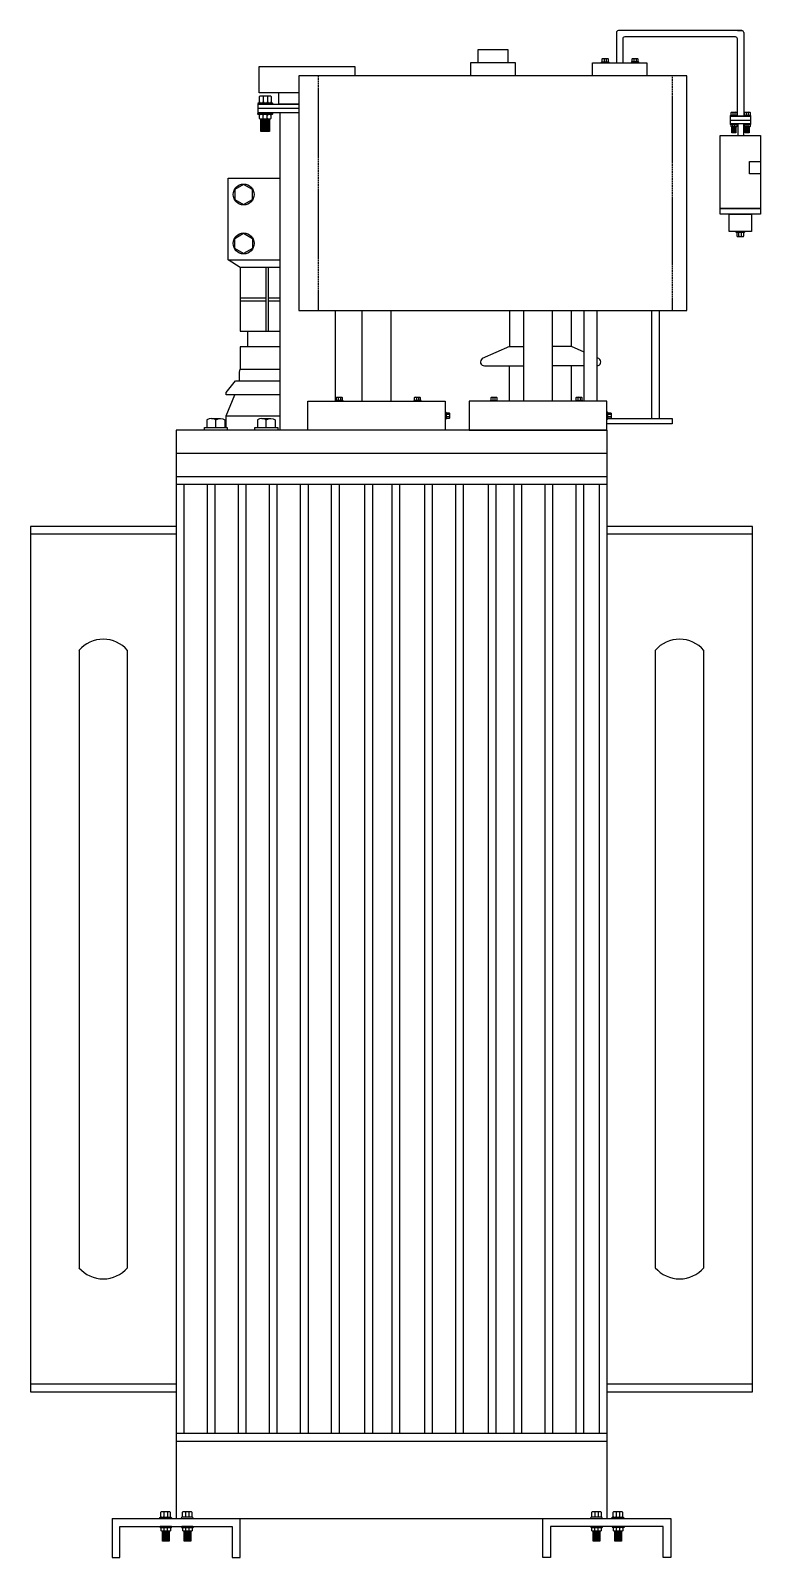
# Model space of a CAD drawing. Header units: millimetres. Extents: x 20927 to 53748, y 38421 to 54891.
# Drawn here: x 46231 to 47172, y 51488 to 53454 of the extents above; entities that cross this region are included whole.
import ezdxf

# ---------------------------------------------------------------- set-up
doc = ezdxf.new("R2010")
doc.units = ezdxf.units.MM
doc.linetypes.add('DASHEDX2', pattern=[1.5, 1, -0.5])
doc.layers.add('Btrans.', color=2, linetype='Continuous')
doc.layers.add('HIGHT', color=8, linetype='Continuous')

# ---------------------------------------------------------------- blocks, each defined once
blk = doc.blocks.new('A$C6F5A6055-flat-5')
at = {"layer": 'HIGHT'}
for p, q in [((0, 262.6), (0, 223.9)), ((161.5, 265.1), (2.5, 265.1)), ((153.3, 257), (10.6, 257)), ((155.8, 265.1), (161.5, 265.1)), ((164, 262.6), (164, 154.7)), ((8.1, 254.5), (8.1, 223.9)), ((155.8, 154.7), (155.8, 254.5)), ((147.6, 159.5), (148.1, 160)), ((147.6, 156.1), (147.6, 159.5)), ((148.1, 160), (149.9, 160)), ((149.5, 160), (149.9, 159.5)), ((149.9, 160), (152.7, 160)), ((150.4, 160), (149.9, 159.5)), ((149.9, 159.5), (149.9, 156.1)), ((152.2, 160), (152.7, 159.5)), ((152.7, 160), (154.6, 160)), ((153.2, 160), (152.7, 159.5)), ((152.7, 159.5), (152.7, 156.1)), ((154.6, 160), (155.1, 159.5)), ((155.1, 159.5), (155.1, 156.1)), ((164.8, 159.5), (165.3, 160)), ((164.8, 156.1), (164.8, 159.5)), ((165.3, 160), (167.1, 160)), ((166.7, 160), (167.1, 159.5)), ((167.6, 160), (167.1, 159.5)), ((167.1, 160), (169.9, 160)), ((167.1, 159.5), (167.1, 156.1)), ((169.4, 160), (169.9, 159.5)), ((170.4, 160), (169.9, 159.5)), ((169.9, 160), (171.8, 160)), ((169.9, 159.5), (169.9, 156.1)), ((171.8, 160), (172.3, 159.5)), ((172.3, 159.5), (172.3, 156.1)), ((147, 149.9), (172.7, 149.9)), ((147.1, 155.6), (155.5, 155.6)), ((155.5, 154.7), (147.1, 154.7)), ((147.1, 145.2), (155.5, 145.2)), ((155.5, 144.2), (147.1, 144.2)), ((147.2, 144.2), (155.1, 144.2)), ((155.5, 155.6), (147.5, 155.6)), ((148.1, 155.6), (147.6, 156.1)), ((147.6, 143.8), (148.1, 144.2)), ((147.6, 141.7), (147.6, 143.8)), ((148.1, 141.3), (147.6, 141.7)), ((148.1, 155.6), (154.6, 155.6)), ((154.6, 144.2), (148.1, 144.2)), ((149.9, 141.3), (148.1, 141.3)), ((148.6, 133.4), (148.6, 141.3)), ((154, 140.9), (148.6, 140.9)), ((154, 140.1), (148.6, 140.1)), ((154, 140.1), (148.6, 140.1)), ((154, 139.2), (148.6, 139.2)), ((154, 139.2), (148.6, 139.2)), ((154, 138.4), (148.6, 138.4)), ((154, 138.4), (148.6, 138.4)), ((149, 154.7), (153.7, 154.7)), ((153.7, 145.2), (149, 145.2)), ((149.9, 156.1), (149.5, 155.6)), ((149.9, 143.8), (149.5, 144.2)), ((149.5, 141.3), (149.9, 141.7)), ((149.9, 156.1), (150.4, 155.6)), ((149.9, 143.8), (150.4, 144.2)), ((149.9, 141.7), (149.9, 143.8)), ((150.4, 141.3), (149.9, 141.7)), ((152.7, 141.3), (149.9, 141.3)), ((152.7, 156.1), (152.2, 155.6)), ((152.7, 143.8), (152.2, 144.2)), ((152.2, 141.3), (152.7, 141.7)), ((152.7, 156.1), (153.2, 155.6)), ((152.7, 143.8), (153.2, 144.2)), ((152.7, 141.7), (152.7, 143.8)), ((153.2, 141.3), (152.7, 141.7)), ((154.6, 141.3), (152.7, 141.3)), ((154, 141.3), (154, 133.4)), ((155.1, 156.1), (154.6, 155.6)), ((154.6, 144.2), (155.1, 143.8)), ((155.1, 141.7), (154.6, 141.3)), ((155.1, 143.8), (155.1, 141.7)), ((164, 154.7), (155.8, 154.7)), ((156.3, 145.2), (156.3, 130.1)), ((163.5, 145.2), (163.5, 130.1)), ((164.3, 155.6), (172.7, 155.6)), ((172.7, 154.7), (164.3, 154.7)), ((164.3, 145.2), (172.7, 145.2)), ((172.7, 144.2), (164.3, 144.2)), ((164.4, 144.2), (172.3, 144.2)), ((172.7, 155.6), (164.7, 155.6)), ((165.3, 155.6), (164.8, 156.1)), ((164.8, 143.8), (165.3, 144.2)), ((164.8, 141.7), (164.8, 143.8)), ((165.3, 141.3), (164.8, 141.7)), ((165.3, 155.6), (171.8, 155.6)), ((171.8, 144.2), (165.3, 144.2)), ((167.1, 141.3), (165.3, 141.3)), ((165.8, 133.4), (165.8, 141.3)), ((171.2, 140.9), (165.8, 140.9)), ((171.2, 140.1), (165.8, 140.1)), ((171.2, 140.1), (165.8, 140.1)), ((171.2, 139.2), (165.8, 139.2)), ((171.2, 139.2), (165.8, 139.2)), ((171.2, 138.4), (165.8, 138.4)), ((171.2, 138.4), (165.8, 138.4)), ((166.2, 154.7), (170.9, 154.7)), ((170.9, 145.2), (166.2, 145.2)), ((167.1, 156.1), (166.7, 155.6)), ((167.1, 143.8), (166.7, 144.2)), ((166.7, 141.3), (167.1, 141.7)), ((167.1, 156.1), (167.6, 155.6)), ((167.1, 143.8), (167.6, 144.2)), ((167.1, 141.7), (167.1, 143.8)), ((167.6, 141.3), (167.1, 141.7)), ((169.9, 141.3), (167.1, 141.3)), ((169.9, 156.1), (169.4, 155.6)), ((169.9, 143.8), (169.4, 144.2)), ((169.4, 141.3), (169.9, 141.7)), ((169.9, 156.1), (170.4, 155.6)), ((169.9, 143.8), (170.4, 144.2)), ((169.9, 141.7), (169.9, 143.8)), ((170.4, 141.3), (169.9, 141.7)), ((171.8, 141.3), (169.9, 141.3)), ((171.2, 141.3), (171.2, 133.4)), ((172.3, 156.1), (171.8, 155.6)), ((171.8, 144.2), (172.3, 143.8)), ((172.3, 141.7), (171.8, 141.3)), ((172.3, 143.8), (172.3, 141.7)), ((154, 137.6), (148.6, 137.6)), ((154, 137.6), (148.6, 137.6)), ((154, 136.7), (148.6, 136.7)), ((154, 136.7), (148.6, 136.7)), ((154, 135.9), (148.6, 135.9)), ((154, 135.9), (148.6, 135.9)), ((154, 135.1), (148.6, 135.1)), ((154, 135.1), (148.6, 135.1)), ((154, 134.2), (148.6, 134.2)), ((154, 134.2), (148.6, 134.2)), ((154, 133.4), (148.6, 133.4)), ((171.2, 137.6), (165.8, 137.6)), ((171.2, 137.6), (165.8, 137.6)), ((171.2, 136.7), (165.8, 136.7)), ((171.2, 136.7), (165.8, 136.7)), ((171.2, 135.9), (165.8, 135.9)), ((171.2, 135.9), (165.8, 135.9)), ((171.2, 135.1), (165.8, 135.1)), ((171.2, 135.1), (165.8, 135.1)), ((171.2, 134.2), (165.8, 134.2)), ((171.2, 134.2), (165.8, 134.2)), ((171.2, 133.4), (165.8, 133.4)), ((164.6, 6.4), (154.5, 6.4)), ((154.5, 5.3), (164.6, 5.3)), ((164.6, 5.3), (155, 5.3)), ((155.7, 5.3), (155.1, 4.7)), ((155.1, 4.7), (155.1, 0.6)), ((155.1, 0.6), (155.7, 0)), ((155.7, 5.3), (163.5, 5.3)), ((156.8, 6.4), (162.4, 6.4)), ((157.9, 4.7), (157.4, 5.3)), ((157.4, 0), (157.9, 0.6)), ((157.9, 4.7), (158.5, 5.3)), ((157.9, 0.6), (157.9, 4.7)), ((158.5, 0), (157.9, 0.6)), ((161.2, 4.7), (160.7, 5.3)), ((160.7, 0), (161.2, 0.6)), ((161.2, 4.7), (161.8, 5.3)), ((161.2, 0.6), (161.2, 4.7)), ((161.8, 0), (161.2, 0.6)), ((164, 4.7), (163.5, 5.3)), ((163.5, 0), (164, 0.6)), ((164, 0.6), (164, 4.7)), ((155.7, 0), (157.9, 0)), ((157.9, 0), (161.2, 0)), ((161.2, 0), (163.5, 0))]:
    blk.add_line(p, q, dxfattribs=at)
for points in [[(147, 154.7), (172.7, 154.7), (172.7, 145.2), (147, 145.2)], [(133.6, 130.1), (185.6, 130.1), (185.6, 36), (133.6, 36)], [(133.6, 36), (185.6, 36), (185.6, 36), (133.6, 36)], [(133.6, 36), (185.6, 36), (185.6, 28.8), (133.6, 28.8)], [(145.2, 28.8), (173.9, 28.8), (173.9, 6.4), (145.2, 6.4)]]:
    blk.add_lwpolyline(points, close=True, dxfattribs=at)
blk.add_lwpolyline([(185.6, 80.5), (171.3, 80.5), (171.3, 96.7), (185.6, 96.7)], dxfattribs=at)
for centre, radius, start, end in [((2.5, 262.6), 2.5, 90, 180), ((10.6, 254.5), 2.5, 90, 180), ((153.3, 254.5), 2.5, 0, 90), ((161.5, 262.6), 2.5, 0, 90), ((147, 155.2), 0.473, 82.7348, 277.2652), ((147, 144.7), 0.473, 82.7348, 277.2652), ((155.6, 155.2), 0.473, 262.7348, 97.2652), ((155.6, 144.7), 0.473, 262.7348, 97.2652), ((164.2, 155.2), 0.473, 82.7348, 277.2652), ((164.2, 144.7), 0.473, 82.7348, 277.2652), ((172.8, 155.2), 0.473, 262.7348, 97.2652), ((172.8, 144.7), 0.473, 262.7348, 97.2652), ((154.4, 5.8), 0.567, 82.7348, 277.2652), ((164.7, 5.8), 0.567, 262.7348, 97.2652)]:
    blk.add_arc(centre, radius, start, end, dxfattribs=at)

msp = doc.modelspace()

# ---------------------------------------------------------------- linework, layer by layer
at = {"layer": 'Btrans.'}
for p, q in [((46418.6, 52939.2), (46418.6, 51537.5)), ((46973.7, 52939.2), (46418.7, 52939.2)), ((46973.6, 52939.2), (46973.6, 51537.5)), ((46973.6, 52909.2), (46418.6, 52909.2)), ((46973.6, 52879.2), (46418.6, 52879.2)), ((46973.6, 52869.2), (46418.6, 52869.2)), ((46418.6, 52805.4), (46231.1, 52805.4)), ((47161.1, 52805.4), (46973.6, 52805.4)), ((46231.1, 51711), (46418.6, 51711)), ((46973.6, 51711), (47161.1, 51711)), ((46418.6, 51647.5), (46973.6, 51647.5)), ((46418.6, 51637.5), (46973.6, 51637.5))]:
    msp.add_line(p, q, dxfattribs=at)
for points in [[(46418.6, 52815.4), (46231.1, 52815.4), (46231.1, 51701), (46418.6, 51701)], [(46973.6, 51701), (47161.1, 51701), (47161.1, 52815.4), (46973.6, 52815.4)], [(46336.1, 51537.5), (47056.1, 51537.5), (47056.1, 51487.5), (47046.1, 51487.5), (47046.1, 51527.5), (46901.1, 51527.5), (46901.1, 51487.5), (46891.1, 51487.5), (46891.1, 51537.5)], [(46336.1, 51537.5), (46336.1, 51487.5), (46346.1, 51487.5), (46346.1, 51527.5), (46491.1, 51527.5), (46491.1, 51487.5), (46501.1, 51487.5), (46501.1, 51537.5)]]:
    msp.add_lwpolyline(points, dxfattribs=at)
at = {"layer": 'HIGHT'}
for p, q in [((46970.1, 53417.4), (46970.1, 53414)), ((46972.9, 53417.4), (46972.9, 53414)), ((47008.5, 53417.4), (47008.5, 53414)), ((47011.3, 53417.4), (47011.3, 53414)), ((46531.7, 53369.8), (46530.8, 53368.8)), ((46537.3, 53369.8), (46536.3, 53368.8)), ((46530.8, 53362), (46531.7, 53361)), ((46536.3, 53362), (46537.3, 53361)), ((46538.8, 53339.2), (46528, 53339.2)), ((46538.8, 53337.5), (46528, 53337.5)), ((46538.8, 53335.8), (46528, 53335.8)), ((46538.8, 53334.1), (46528, 53334.1)), ((46538.8, 53332.5), (46528, 53332.5)), ((46538.8, 53330.8), (46528, 53330.8)), ((46530.7, 53344.9), (46531.6, 53345.8)), ((46531.6, 53339.9), (46530.7, 53340.8)), ((46536.2, 53344.9), (46537.1, 53345.8)), ((46537.1, 53339.9), (46536.2, 53340.8)), ((46538.8, 53329.1), (46528, 53329.1)), ((46538.8, 53327.4), (46528, 53327.4)), ((46538.8, 53325.8), (46528, 53325.8)), ((46534.2, 53148.8), (46534.2, 53066.8)), ((46537.2, 53148.8), (46537.2, 53066.8)), ((46501.2, 53109.9), (46534.2, 53109.9)), ((46501.2, 53105.8), (46534.2, 53105.8)), ((46537.2, 53109.9), (46552.6, 53109.9)), ((46537.2, 53105.8), (46552.6, 53105.8)), ((46928.3, 53047.1), (46903.8, 53047.1)), ((46848.3, 52976.7), (46848.3, 53022.1)), ((46944.6, 53022.1), (46903.8, 53022.1)), ((46928.3, 52976.7), (46928.3, 53022.1)), ((46483.2, 52957.8), (46494.2, 52984.8)), ((46627.6, 52981.5), (46627.6, 52978.1)), ((46630.4, 52981.5), (46630.4, 52978.1)), ((46728.2, 52981.5), (46728.2, 52978.1)), ((46731, 52981.5), (46731, 52978.1)), ((46826.8, 52981.5), (46826.8, 52978.1)), ((46829.5, 52981.5), (46829.5, 52978.1)), ((46936.4, 52981.5), (46936.4, 52978.1)), ((46939.2, 52981.5), (46939.2, 52978.1)), ((46766.9, 52959.3), (46766.4, 52959.8)), ((46766.9, 52956.6), (46766.4, 52956.1)), ((46770.8, 52959.8), (46770.3, 52959.3)), ((46770.8, 52956.1), (46770.3, 52956.6)), ((46975.1, 52959.3), (46974.6, 52959.8)), ((46975.1, 52956.6), (46974.6, 52956.1)), ((46979, 52959.8), (46978.5, 52959.3)), ((46979, 52956.1), (46978.5, 52956.6)), ((46464.1, 52954.3), (46475.7, 52954.3)), ((46529.1, 52954.3), (46540.7, 52954.3)), ((46428.6, 52869.2), (46428.6, 51647.2)), ((46458.6, 52869.2), (46458.6, 51647.2)), ((46468.6, 52869.2), (46468.6, 51647.2)), ((46498.6, 52869.2), (46498.6, 51647.2)), ((46508.6, 52869.2), (46508.6, 51647.2)), ((46538.6, 52869.2), (46538.6, 51647.2)), ((46548.6, 52869.2), (46548.6, 51647.2)), ((46578.6, 52869.2), (46578.6, 51647.2)), ((46588.6, 52869.2), (46588.6, 51647.2)), ((46618.6, 52869.2), (46618.6, 51647.2)), ((46628.6, 52869.2), (46628.6, 51647.2)), ((46661.6, 52869.2), (46661.6, 51647.2)), ((46671.6, 52869.2), (46671.6, 51647.2)), ((46696.6, 52870.3), (46696.6, 51648.2)), ((46706.6, 52870.3), (46706.6, 51648.2)), ((46738.6, 52869.2), (46738.6, 51647.2)), ((46748.6, 52869.2), (46748.6, 51647.2)), ((46778.6, 52869.2), (46778.6, 51647.2)), ((46788.6, 52869.2), (46788.6, 51647.2)), ((46820.6, 52869.2), (46820.6, 51647.2)), ((46830.6, 52869.2), (46830.6, 51647.2)), ((46853.6, 52869.2), (46853.6, 51647.2)), ((46863.6, 52869.2), (46863.6, 51647.2)), ((46893.6, 52869.2), (46893.6, 51647.2)), ((46903.6, 52869.2), (46903.6, 51647.2)), ((46933.6, 52869.2), (46933.6, 51647.2)), ((46943.6, 52869.2), (46943.6, 51647.2)), ((46963.6, 52869.2), (46963.6, 51647.2)), ((46293.6, 52655.7), (46293.6, 51860.7)), ((46356.1, 51860.7), (46356.1, 52655.7)), ((47036.1, 52655.7), (47036.1, 51860.7)), ((47098.6, 51860.7), (47098.6, 52655.7)), ((46403, 51540.1), (46402.2, 51539.3)), ((46407.4, 51540.1), (46408.2, 51539.3)), ((46429.8, 51546.7), (46430.6, 51545.9)), ((46434.3, 51546.7), (46435, 51545.9)), ((46958, 51540.1), (46957.2, 51539.3)), ((46962.4, 51540.1), (46963.2, 51539.3)), ((46984.8, 51546.7), (46985.6, 51545.9)), ((46989.3, 51546.7), (46990, 51545.9)), ((46409.7, 51520.7), (46401.1, 51520.7)), ((46403.2, 51522), (46403.2, 51525.3)), ((46407.6, 51525.3), (46408.4, 51526)), ((46408.4, 51521.3), (46407.6, 51522)), ((46437.6, 51520.6), (46428.9, 51520.6)), ((46431.1, 51525.2), (46431.8, 51525.9)), ((46431.8, 51521.2), (46431.1, 51521.9)), ((46435.5, 51521.9), (46435.5, 51525.2)), ((46964.7, 51520.7), (46956.1, 51520.7)), ((46958.2, 51525.3), (46958.9, 51526)), ((46958.9, 51521.3), (46958.2, 51522)), ((46962.6, 51522), (46962.6, 51525.3)), ((46992.6, 51520.6), (46983.9, 51520.6)), ((46986.1, 51525.2), (46986.8, 51525.9)), ((46986.8, 51521.2), (46986.1, 51521.9)), ((46990.5, 51521.9), (46990.5, 51525.2)), ((46409.7, 51519.4), (46401.1, 51519.4)), ((46409.7, 51518), (46401.1, 51518)), ((46409.7, 51516.7), (46401.1, 51516.7)), ((46409.7, 51515.4), (46401.1, 51515.4)), ((46409.7, 51514), (46401.1, 51514)), ((46409.7, 51512.7), (46401.1, 51512.7)), ((46409.7, 51511.3), (46401.1, 51511.3)), ((46409.7, 51510), (46401.1, 51510)), ((46437.6, 51519.3), (46428.9, 51519.3)), ((46437.6, 51517.9), (46428.9, 51517.9)), ((46437.6, 51516.6), (46428.9, 51516.6)), ((46437.6, 51515.2), (46428.9, 51515.2)), ((46437.6, 51513.9), (46428.9, 51513.9)), ((46437.6, 51512.6), (46428.9, 51512.6)), ((46437.6, 51511.2), (46428.9, 51511.2)), ((46437.6, 51509.9), (46428.9, 51509.9)), ((46964.7, 51519.4), (46956.1, 51519.4)), ((46964.7, 51518), (46956.1, 51518)), ((46964.7, 51516.7), (46956.1, 51516.7)), ((46964.7, 51515.4), (46956.1, 51515.4)), ((46964.7, 51514), (46956.1, 51514)), ((46964.7, 51512.7), (46956.1, 51512.7)), ((46964.7, 51511.3), (46956.1, 51511.3)), ((46964.7, 51510), (46956.1, 51510)), ((46992.6, 51519.3), (46983.9, 51519.3)), ((46992.6, 51517.9), (46983.9, 51517.9)), ((46992.6, 51516.6), (46983.9, 51516.6)), ((46992.6, 51515.2), (46983.9, 51515.2)), ((46992.6, 51513.9), (46983.9, 51513.9)), ((46992.6, 51512.6), (46983.9, 51512.6)), ((46992.6, 51511.2), (46983.9, 51511.2)), ((46992.6, 51509.9), (46983.9, 51509.9))]:
    msp.add_line(p, q, dxfattribs=at)
at = {"layer": 'HIGHT', "linetype": 'DASHEDX2'}
for p, q in [((46601.9, 53395.8), (46601.9, 53093.5)), ((47058.2, 53093.5), (47058.2, 53395.8))]:
    msp.add_line(p, q, dxfattribs=at)
at = {"layer": 'HIGHT'}
for points in [[(46846.7, 53412.5), (46846.7, 53429.3), (46807.2, 53429.3), (46807.2, 53412.5)], [(46856.1, 53395.8), (46856.1, 53412.5), (46797.8, 53412.5), (46797.8, 53395.8)], [(46955, 53395.8), (46955, 53412.5), (47025.3, 53412.5), (47025.3, 53395.8)], [(46968.2, 53413.5), (46967.7, 53414), (46967.7, 53417.4), (46968.2, 53417.9), (46974.7, 53417.9), (46975.2, 53417.4), (46975.2, 53414), (46974.7, 53413.5)], [(46970.6, 53417.9), (46970.1, 53417.4), (46969.6, 53417.9)], [(46970.6, 53413.5), (46970.1, 53414), (46969.6, 53413.5)], [(46972.4, 53417.9), (46972.9, 53417.4), (46973.3, 53417.9)], [(46973.3, 53413.5), (46972.9, 53414), (46972.4, 53413.5)], [(47006.7, 53413.5), (47006.2, 53414), (47006.2, 53417.4), (47006.7, 53417.9), (47013.2, 53417.9), (47013.7, 53417.4), (47013.7, 53414), (47013.2, 53413.5)], [(47009, 53417.9), (47008.5, 53417.4), (47008.1, 53417.9)], [(47009, 53413.5), (47008.5, 53414), (47008.1, 53413.5)], [(47010.8, 53417.9), (47011.3, 53417.4), (47011.8, 53417.9)], [(47011.8, 53413.5), (47011.3, 53414), (47010.8, 53413.5)], [(46576.9, 53373.8), (46525.7, 53373.8), (46525.7, 53407.8), (46648.8, 53407.8), (46648.8, 53395.8)], [(46527, 53361), (46526.1, 53362), (46526.1, 53368.8), (46527, 53369.8), (46540.1, 53369.8), (46541, 53368.8), (46541, 53362), (46540.1, 53361)], [(46529.8, 53369.8), (46530.8, 53368.8), (46530.8, 53362), (46529.8, 53361)], [(46535.4, 53369.8), (46536.3, 53368.8), (46536.3, 53362), (46535.4, 53361)], [(46576.9, 53359.1), (46550.9, 53359.1), (46550.9, 53373.8)], [(46576.9, 53347.9), (46524.3, 53347.9), (46524.3, 53359.2), (46576.9, 53359.2)], [(46576.9, 53353.5), (46524.3, 53353.5)], [(46540, 53345.8), (46540.9, 53344.9), (46540.9, 53340.8), (46540, 53339.9), (46526.9, 53339.9), (46526, 53340.8), (46526, 53344.9), (46526.9, 53345.8)], [(46538.8, 53339.9), (46538.8, 53324.1), (46528, 53324.1), (46528, 53339.9)], [(46529.7, 53339.9), (46530.7, 53340.8), (46530.7, 53344.9), (46529.7, 53345.8)], [(46535.3, 53339.9), (46536.2, 53340.8), (46536.2, 53344.9), (46535.3, 53345.8)], [(46588.2, 52939.2), (46588.2, 52976.7), (46765.5, 52976.7), (46765.5, 52939.2), (46552.6, 52939.2), (46552.6, 53347.9)], [(46485.7, 53158.8), (46485.7, 53263.8), (46552.6, 53263.8)], [(46552.6, 53148.8), (46501.2, 53148.8), (46485.7, 53158.8), (46552.6, 53158.8)], [(46501.2, 53148.8), (46501.2, 53066.8), (46552.6, 53066.8)], [(46623.8, 53093.5), (46623.8, 52976.7)], [(46658.1, 53093.5), (46658.1, 52976.7)], [(46695.6, 52976.7), (46695.6, 53093.5)], [(46848.3, 53093.5), (46848.3, 53047.1), (46866.3, 53047.1)], [(46866.3, 53093.5), (46866.3, 52976.7)], [(46903.8, 52976.7), (46903.8, 53093.5)], [(46944.6, 53039.8), (46928.3, 53047.1), (46928.3, 53093.5)], [(46944.6, 52976.7), (46944.6, 53093.5)], [(46960.8, 53093.5), (46960.8, 52976.7)], [(47031.5, 52954.4), (47031.5, 53093.5)], [(47041, 53093.5), (47041, 52954.4)], [(46512, 53066.8), (46510.7, 53065.5), (46510.7, 53046.8)], [(46552.6, 53046.7), (46501.2, 53046.8), (46501.2, 53017.8), (46552.6, 53017.8)], [(46500.2, 53002.8), (46500.2, 53013.8), (46501.2, 53017.8)], [(46552.6, 52984.8), (46483.2, 52984.8), (46483.2, 52987.8), (46495.2, 53002.8), (46552.6, 53002.8)], [(46625.7, 52977.6), (46625.2, 52978.1), (46625.2, 52981.5), (46625.7, 52982), (46632.2, 52982), (46632.7, 52981.5), (46632.7, 52978.1), (46632.2, 52977.6)], [(46628.1, 52982), (46627.6, 52981.5), (46627.1, 52982)], [(46627.1, 52977.6), (46627.6, 52978.1), (46628.1, 52977.6)], [(46629.9, 52982), (46630.4, 52981.5), (46630.8, 52982)], [(46630.8, 52977.6), (46630.4, 52978.1), (46629.9, 52977.6)], [(46726.3, 52977.6), (46725.8, 52978.1), (46725.8, 52981.5), (46726.3, 52982), (46732.8, 52982), (46733.3, 52981.5), (46733.3, 52978.1), (46732.8, 52977.6)], [(46728.7, 52982), (46728.2, 52981.5), (46727.7, 52982)], [(46727.7, 52977.6), (46728.2, 52978.1), (46728.7, 52977.6)], [(46730.5, 52982), (46731, 52981.5), (46731.4, 52982)], [(46731.4, 52977.6), (46731, 52978.1), (46730.5, 52977.6)], [(46824.9, 52977.6), (46824.4, 52978.1), (46824.4, 52981.5), (46824.9, 52982), (46831.4, 52982), (46831.9, 52981.5), (46831.9, 52978.1), (46831.4, 52977.6)], [(46826.3, 52982), (46826.8, 52981.5), (46827.2, 52982)], [(46827.2, 52977.6), (46826.8, 52978.1), (46826.3, 52977.6)], [(46829.1, 52982), (46829.5, 52981.5), (46830, 52982)], [(46830, 52977.6), (46829.5, 52978.1), (46829.1, 52977.6)], [(46934.5, 52977.6), (46934.1, 52978.1), (46934.1, 52981.5), (46934.5, 52982), (46941, 52982), (46941.5, 52981.5), (46941.5, 52978.1), (46941, 52977.6)], [(46936.9, 52982), (46936.4, 52981.5), (46935.9, 52982)], [(46935.9, 52977.6), (46936.4, 52978.1), (46936.9, 52977.6)], [(46938.7, 52982), (46939.2, 52981.5), (46939.6, 52982)], [(46939.6, 52977.6), (46939.2, 52978.1), (46938.7, 52977.6)], [(46483.2, 52942.6), (46483.2, 52957.8), (46552.6, 52957.8)], [(46766.4, 52961.2), (46766.9, 52961.7), (46770.3, 52961.7), (46770.8, 52961.2), (46770.8, 52954.7), (46770.3, 52954.2), (46766.9, 52954.2), (46766.4, 52954.7)], [(46770.8, 52958.9), (46770.3, 52959.3), (46766.9, 52959.3), (46766.4, 52958.9)], [(46770.8, 52957), (46770.3, 52956.6), (46766.9, 52956.6), (46766.4, 52957)], [(46974.6, 52961.2), (46975.1, 52961.7), (46978.5, 52961.7), (46979, 52961.2), (46979, 52954.7), (46978.5, 52954.2), (46975.1, 52954.2), (46974.6, 52954.7)], [(46979, 52958.9), (46978.5, 52959.3), (46975.1, 52959.3), (46974.6, 52958.9)], [(46979, 52957), (46978.5, 52956.6), (46975.1, 52956.6), (46974.6, 52957)], [(46455.2, 52939.2), (46455.2, 52942.6), (46484.6, 52942.6), (46484.6, 52939.2)], [(46520.2, 52939.2), (46520.2, 52942.6), (46549.6, 52942.6), (46549.6, 52939.2)], [(46973.7, 52954.4), (47057.7, 52954.4), (47057.7, 52947.6), (46973.7, 52947.6)], [(46400, 51539.3), (46399.2, 51540.1), (46399.2, 51545.9), (46400, 51546.7), (46410.4, 51546.7), (46411.2, 51545.9), (46411.2, 51540.1), (46410.4, 51539.3)], [(46402.2, 51546.7), (46403, 51545.9), (46403.7, 51546.7)], [(46403, 51545.9), (46403, 51540.1), (46403.7, 51539.3)], [(46406.7, 51546.7), (46407.4, 51545.9), (46408.2, 51546.7)], [(46407.4, 51545.9), (46407.4, 51540.1), (46406.7, 51539.3)], [(46427.6, 51539.3), (46426.8, 51540.1), (46426.8, 51545.9), (46427.6, 51546.7), (46438, 51546.7), (46438.8, 51545.9), (46438.8, 51540.1), (46438, 51539.3)], [(46431.3, 51539.3), (46430.6, 51540.1), (46429.8, 51539.3)], [(46431.3, 51546.7), (46430.6, 51545.9), (46430.6, 51540.1)], [(46434.3, 51539.3), (46435, 51540.1), (46435.8, 51539.3)], [(46435.8, 51546.7), (46435, 51545.9), (46435, 51540.1)], [(46955, 51539.3), (46954.2, 51540.1), (46954.2, 51545.9), (46955, 51546.7), (46965.4, 51546.7), (46966.2, 51545.9), (46966.2, 51540.1), (46965.4, 51539.3)], [(46957.2, 51546.7), (46958, 51545.9), (46958.7, 51546.7)], [(46958, 51545.9), (46958, 51540.1), (46958.7, 51539.3)], [(46961.7, 51546.7), (46962.4, 51545.9), (46963.2, 51546.7)], [(46962.4, 51545.9), (46962.4, 51540.1), (46961.7, 51539.3)], [(46982.6, 51539.3), (46981.8, 51540.1), (46981.8, 51545.9), (46982.6, 51546.7), (46993, 51546.7), (46993.8, 51545.9), (46993.8, 51540.1), (46993, 51539.3)], [(46986.3, 51539.3), (46985.6, 51540.1), (46984.8, 51539.3)], [(46986.3, 51546.7), (46985.6, 51545.9), (46985.6, 51540.1)], [(46989.3, 51539.3), (46990, 51540.1), (46990.8, 51539.3)], [(46990.8, 51546.7), (46990, 51545.9), (46990, 51540.1)], [(46410.6, 51526), (46411.4, 51525.3), (46411.4, 51522), (46410.6, 51521.3), (46400.2, 51521.3), (46399.4, 51522), (46399.4, 51525.3), (46400.2, 51526)], [(46409.7, 51521.3), (46409.7, 51508.7), (46401.1, 51508.7), (46401.1, 51521.3)], [(46402.4, 51526), (46403.2, 51525.3), (46403.9, 51526)], [(46403.9, 51521.3), (46403.2, 51522), (46402.4, 51521.3)], [(46406.9, 51521.3), (46407.6, 51522), (46407.6, 51525.3), (46406.9, 51526)], [(46438.5, 51525.9), (46439.2, 51525.2), (46439.2, 51521.9), (46438.5, 51521.2), (46428.1, 51521.2), (46427.3, 51521.9), (46427.3, 51525.2), (46428.1, 51525.9)], [(46437.6, 51521.2), (46437.6, 51508.5), (46428.9, 51508.5), (46428.9, 51521.2)], [(46430.3, 51521.2), (46431.1, 51521.9), (46431.1, 51525.2), (46430.3, 51525.9)], [(46434.7, 51525.9), (46435.5, 51525.2), (46436.2, 51525.9)], [(46436.2, 51521.2), (46435.5, 51521.9), (46434.7, 51521.2)], [(46965.6, 51526), (46966.4, 51525.3), (46966.4, 51522), (46965.6, 51521.3), (46955.2, 51521.3), (46954.4, 51522), (46954.4, 51525.3), (46955.2, 51526)], [(46964.7, 51521.3), (46964.7, 51508.7), (46956.1, 51508.7), (46956.1, 51521.3)], [(46957.4, 51521.3), (46958.2, 51522), (46958.2, 51525.3), (46957.4, 51526)], [(46961.9, 51526), (46962.6, 51525.3), (46963.4, 51526)], [(46963.4, 51521.3), (46962.6, 51522), (46961.9, 51521.3)], [(46993.5, 51525.9), (46994.2, 51525.2), (46994.2, 51521.9), (46993.5, 51521.2), (46983.1, 51521.2), (46982.3, 51521.9), (46982.3, 51525.2), (46983.1, 51525.9)], [(46992.6, 51521.2), (46992.6, 51508.5), (46983.9, 51508.5), (46983.9, 51521.2)], [(46985.3, 51521.2), (46986.1, 51521.9), (46986.1, 51525.2), (46985.3, 51525.9)], [(46989.7, 51525.9), (46990.5, 51525.2), (46991.2, 51525.9)], [(46991.2, 51521.2), (46990.5, 51521.9), (46989.7, 51521.2)]]:
    msp.add_lwpolyline(points, dxfattribs=at)
for points in [[(46967.3, 53412.5, -1.135579), (46967.3, 53413.5), (46975.7, 53413.5, -1.135579), (46975.7, 53412.5)], [(47014.2, 53412.5, 1.135579), (47014.2, 53413.5), (47005.7, 53413.5, 1.135579), (47005.7, 53412.5)], [(46525.1, 53359.2, -1.135579), (46525.1, 53361), (46542, 53361, -1.135579), (46542, 53359.2)], [(46848.3, 53047.1), (46813.2, 53031.4, 0.753517), (46815.8, 53022.1), (46866.3, 53022.1)], [(46960.8, 53022.1), (46960.8, 53022.1, 0.753517), (46963.5, 53031.4), (46960.8, 53032.6)], [(46633.2, 52976.7, 1.135579), (46633.2, 52977.6), (46624.8, 52977.6, 1.135579), (46624.8, 52976.7)], [(46733.8, 52976.7, 1.135579), (46733.8, 52977.6), (46725.4, 52977.6, 1.135579), (46725.4, 52976.7)], [(46823.9, 52976.7, -1.135579), (46823.9, 52977.6), (46832.4, 52977.6, -1.135579), (46832.4, 52976.7)], [(46933.6, 52976.7, -1.135579), (46933.6, 52977.6), (46942, 52977.6, -1.135579), (46942, 52976.7)], [(46765.5, 52962.2, -1.135579), (46766.4, 52962.2), (46766.4, 52953.7, -1.135579), (46765.5, 52953.7)], [(46973.7, 52962.2, -1.135579), (46974.6, 52962.2), (46974.6, 52953.7, -1.135579), (46973.7, 52953.7)], [(46469.9, 52942.6), (46469.9, 52952.7, 0.27283), (46458.4, 52952.7), (46458.4, 52942.6)], [(46469.9, 52952.7, -0.27283), (46481.5, 52952.7), (46481.5, 52942.6)], [(46534.9, 52942.6), (46534.9, 52952.7, 0.27283), (46523.4, 52952.7), (46523.4, 52942.6)], [(46534.9, 52952.7, -0.27283), (46546.5, 52952.7), (46546.5, 52942.6)]]:
    msp.add_lwpolyline(points, format="xyb", dxfattribs=at)
for points in [[(47076.9, 53395.8), (46576.9, 53395.8), (46576.9, 53093.5), (47076.9, 53093.5)], [(46516.9, 53249.3), (46505.7, 53255.8), (46494.5, 53249.3), (46494.5, 53236.4), (46505.7, 53229.9), (46516.9, 53236.4)], [(46516.9, 53173.4), (46505.7, 53166.9), (46494.5, 53173.4), (46494.5, 53186.3), (46505.7, 53192.8), (46516.9, 53186.3)], [(46973.7, 52939.2), (46973.7, 52976.7), (46796.4, 52976.7), (46796.4, 52939.2)]]:
    msp.add_lwpolyline(points, close=True, dxfattribs=at)
for points in [[(46541.9, 53345.8), (46525, 53345.8, -1.135579), (46525, 53347.7), (46541.9, 53347.7, -1.135579)], [(46411.9, 51539.3, -0.940941), (46411.9, 51537.5), (46398.4, 51537.5, -0.940941), (46398.4, 51539.3)], [(46412.2, 51527.5), (46398.7, 51527.5, 1.149236), (46398.7, 51526), (46412.2, 51526, 1.149236)], [(46439.6, 51539.3), (46426.1, 51539.3, 0.940941), (46426.1, 51537.5), (46439.6, 51537.5, 0.940941)], [(46440, 51527.4), (46426.5, 51527.4, 1.149236), (46426.5, 51525.9), (46440, 51525.9, 1.149236)], [(46953.4, 51539.3, 0.940941), (46953.4, 51537.5), (46966.9, 51537.5, 0.940941), (46966.9, 51539.3)], [(46953.7, 51527.5, 1.149236), (46953.7, 51526), (46967.2, 51526, 1.149236), (46967.2, 51527.5)], [(46994.6, 51537.5), (46981.1, 51537.5, -0.940941), (46981.1, 51539.3), (46994.6, 51539.3, -0.940941)], [(46995, 51525.9), (46981.5, 51525.9, -1.149236), (46981.5, 51527.4), (46995, 51527.4, -1.149236)]]:
    msp.add_lwpolyline(points, format="xyb", close=True, dxfattribs=at)
for centre in [(46505.7, 53242.8), (46505.7, 53179.8)]:
    msp.add_circle(centre, 13.5, dxfattribs=at)
for centre, start, end in [((46324.8, 52628.9), 40.5905, 139.4095), ((47067.3, 52628.9), 40.5905, 139.4095), ((46324.8, 51887.5), 220.5905, 319.4095), ((47067.3, 51887.5), 220.5905, 319.4095)]:
    msp.add_arc(centre, 41.2, start, end, dxfattribs=at)

# ---------------------------------------------------------------- block references
msp.add_blockref('A$C6F5A6055-flat-5', (46986, 53188.8))

doc.saveas('drawing.dxf')
